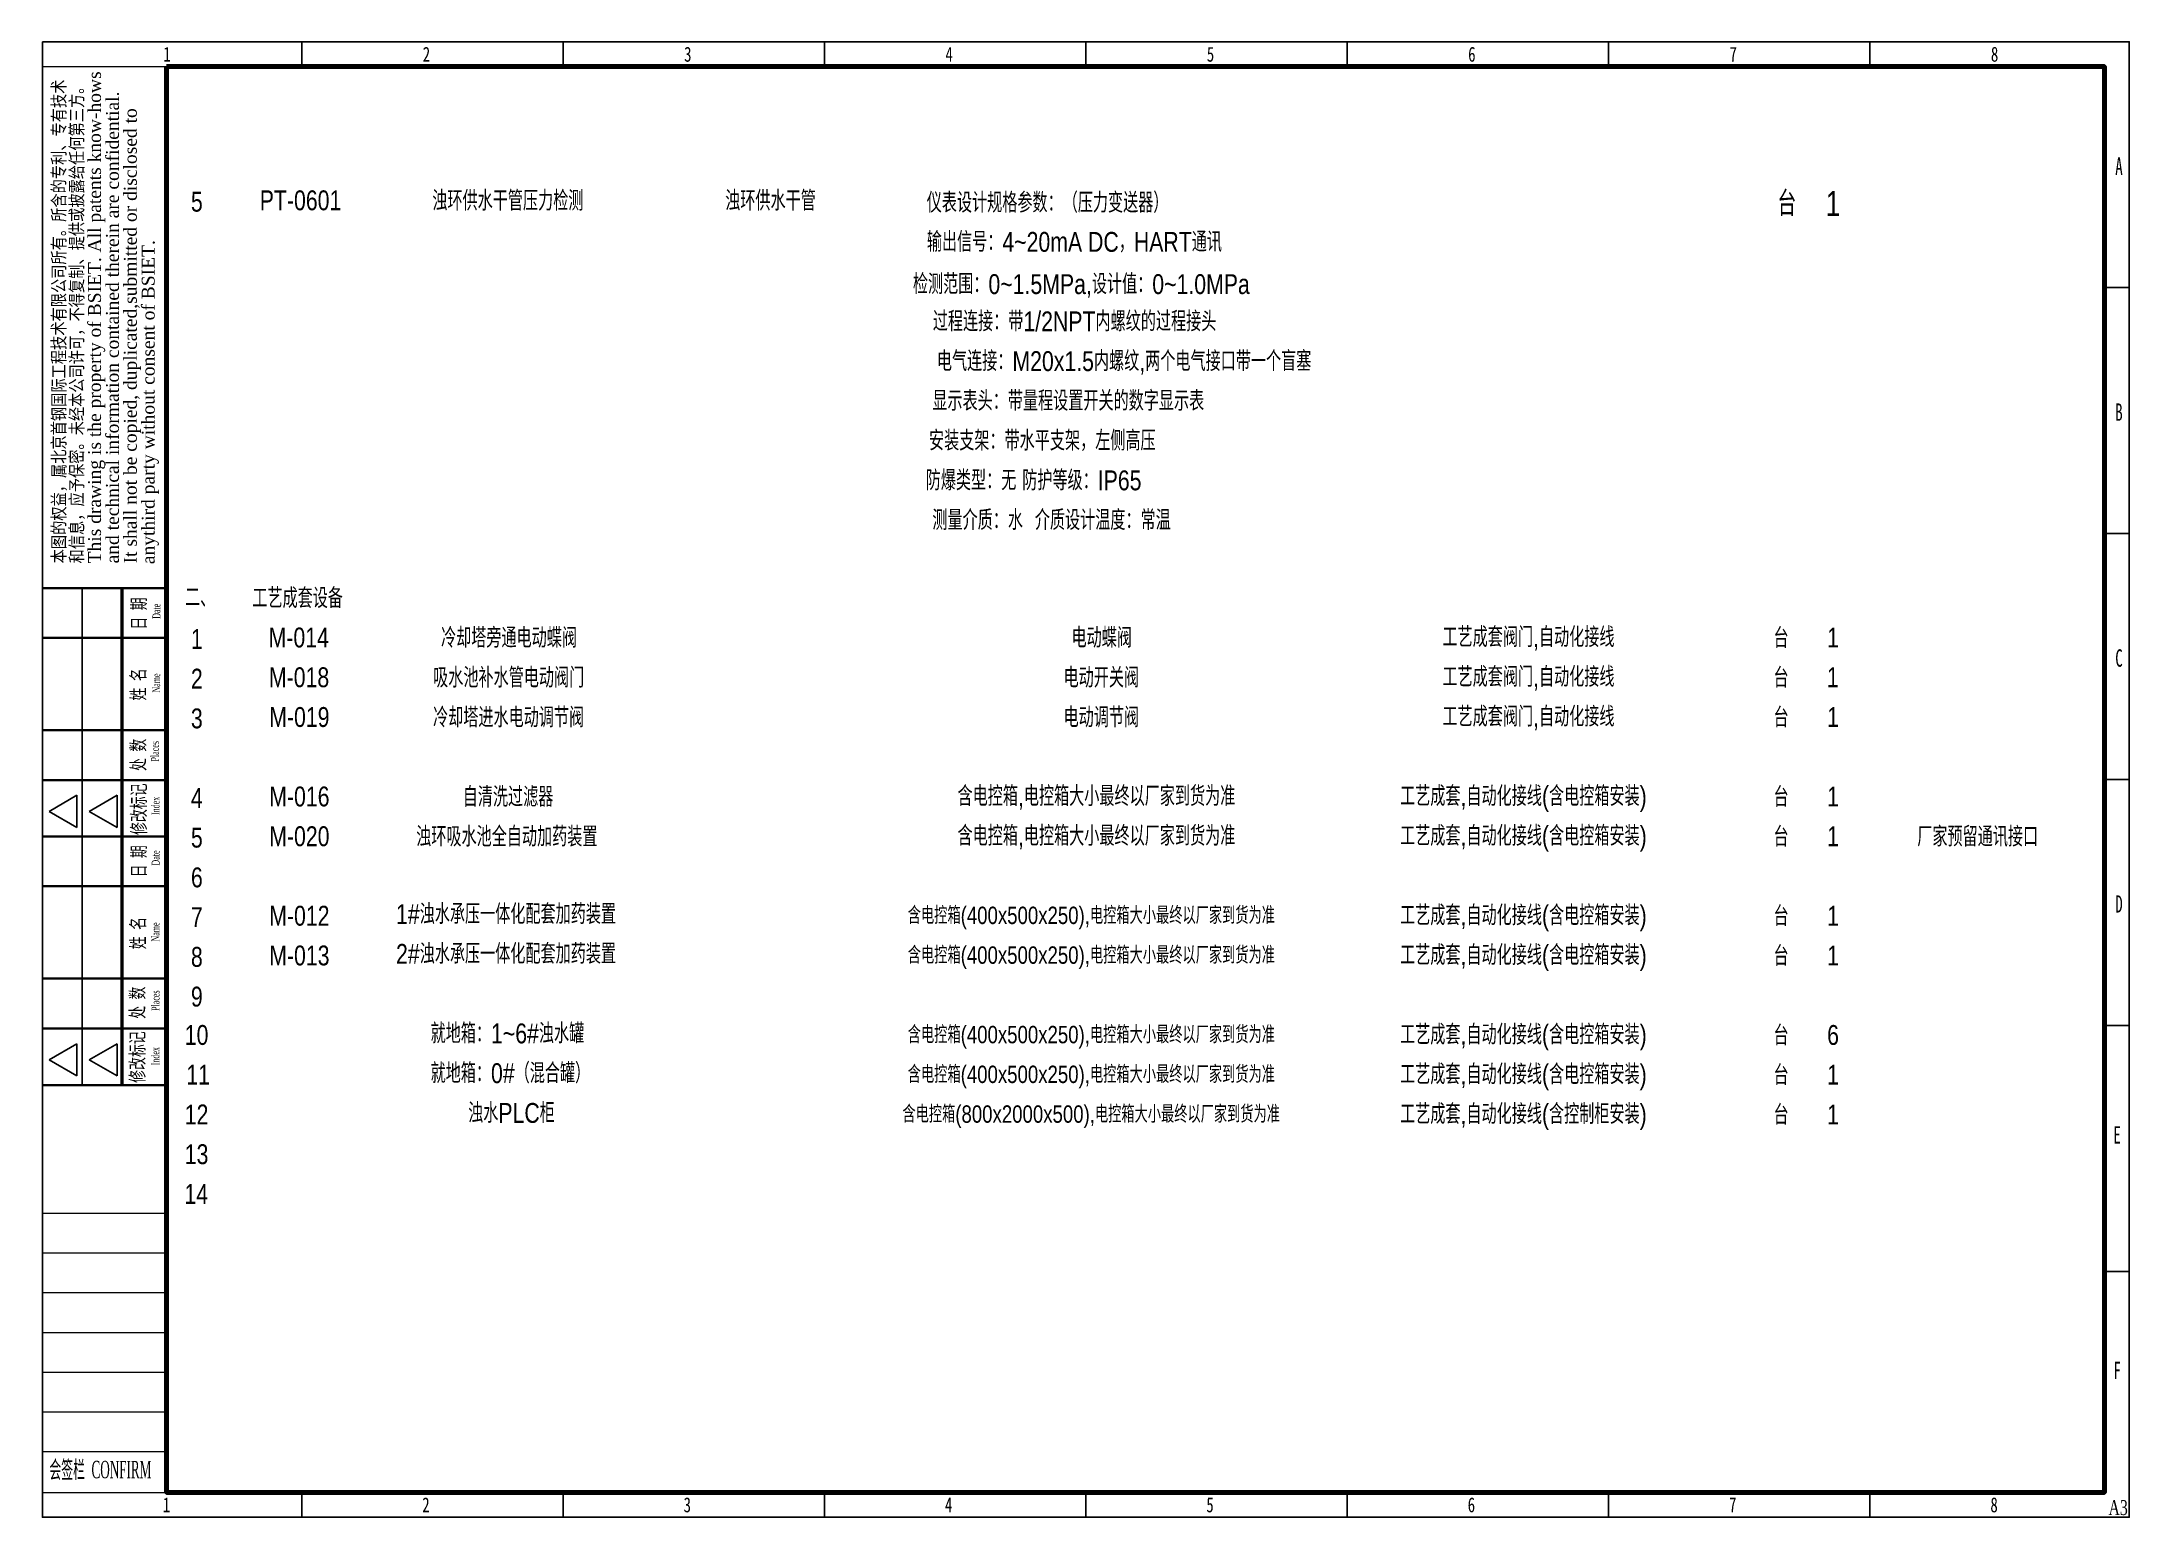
# Model space of a CAD drawing. Header units: millimetres. Extents: x -705761 to 1364679, y -410401 to 446404.
# Drawn here: x 812584 to 854596, y 176019 to 205719 of the extents above; entities that cross this region are included whole.
import ezdxf
from ezdxf.enums import TextEntityAlignment as Align

# ---------------------------------------------------------------- set-up
doc = ezdxf.new("R2010")
doc.units = ezdxf.units.MM
for name, color, linetype in [('1', 7, 'Continuous'), ('TK', 7, 'Continuous'), ('模板-签名-公用', 3, 'Continuous')]:
    doc.layers.add(name, color=color, linetype=linetype)
doc.layers.add('_0', color=7, linetype='Continuous', lineweight=0)
doc.layers.add('图框', color=7, linetype='Continuous', lineweight=13)
doc.styles.add('bsee', font='BSDI_XW.shx', dxfattribs={"width": 0.8, "bigfont": 'BSDI_HZ.shx'})
doc.styles.add('Style-Times New Roman', font='times.ttf')
doc.styles.add('Style-仿宋_GB2312', font='')
doc.styles.add('宋体', font='', dxfattribs={"width": 0.7, "height": 2.5})
doc.styles.add('宋体_1', font='', dxfattribs={"width": 0.7, "height": 2.386364})
doc.styles.get('Style-仿宋_GB2312').set_extended_font_data('仿宋_GB2312')
doc.styles.get('宋体').set_extended_font_data('SimSun')
doc.styles.get('宋体_1').set_extended_font_data('SimSun')

msp = doc.modelspace()

# ---------------------------------------------------------------- texts
at = {"color": 210, "linetype": 'Continuous', "lineweight": 35, "style": 'bsee', "width": 0.8}
for s, p in [('5', (815585.98, 202298.26)), ('检测范围：0~1.5MPa,设计值：0~1.0MPa', (830116.52, 200639.81))]:
    msp.add_text(s, height=400, dxfattribs=at).set_placement(p)
for s, p in [('PT-0601', (816971.58, 202526.51)), ('浊环供水干管压力检测', (820444.93, 202518.82)), ('浊环供水干管', (826338.71, 202518.82))]:
    msp.add_text(s, height=400, dxfattribs=at).set_placement(p, align=Align.MIDDLE_LEFT)
for s, p in [('仪表设计规格参数：（压力变送器）', (832826.95, 202479.52)), ('输出信号：4~20mA DC，HART通讯', (833366.63, 201689.81)), ('过程连接：带1/2NPT内螺纹的过程接头', (833369.92, 200089.81)), ('电气连接：M20x1.5内螺纹,两个电气接口带一个盲塞', (834367.13, 199289.81)), ('显示表头：带量程设置开关的数字显示表', (833243.09, 198489.81)), ('安装支架：带水平支架，左侧高压', (832720.85, 197689.81)), ('防爆类型：无 防护等级：IP65', (832545.48, 196889.81)), ('测量介质：水  介质设计温度：常温', (832906.87, 196089.81))]:
    msp.add_text(s, height=400, dxfattribs=at).set_placement(p, align=Align.MIDDLE_CENTER)
at = {"color": 191, "linetype": 'Continuous', "lineweight": 35, "style": 'bsee', "width": 0.8}
for s, p in [('二、', (815466.88, 194334.57)), ('1', (815585.98, 193498.26)), ('2', (815585.98, 192698.26)), ('3', (815585.98, 191898.26))]:
    msp.add_text(s, height=400, dxfattribs=at).set_placement(p)
for s, p in [('工艺成套设备', (816822.33, 194518.82)), ('M-014', (817150.04, 193726.51)), ('冷却塔旁通电动蝶阀', (820620.05, 193720.4)), ('电动蝶阀', (833308.71, 193721.97)), ('工艺成套阀门,自动化接线', (840773.39, 193734.2)), ('台', (847437.45, 193717.25)), ('1', (848516.19, 193726.51)), ('M-018', (817156.19, 192926.51)), ('吸水池补水管电动阀门', (820461.31, 192918.82)), ('电动开关阀', (833148.71, 192918.82)), ('工艺成套阀门,自动化接线', (840773.39, 192934.2)), ('台', (847437.45, 192917.25)), ('1', (848510.04, 192926.51)), ('M-019', (817162.35, 192126.51)), ('冷却塔进水电动调节阀', (820460.05, 192117.25)), ('电动调节阀', (833148.71, 192118.82)), ('工艺成套阀门,自动化接线', (840773.39, 192134.2)), ('台', (847437.45, 192117.25)), ('1', (848516.19, 192126.51))]:
    msp.add_text(s, height=400, dxfattribs=at).set_placement(p, align=Align.MIDDLE_LEFT)
at = {"color": 90, "linetype": 'Continuous', "lineweight": 35, "style": 'bsee', "width": 0.8}
for s, height, p in [('含电控箱,电控箱大小最终以厂家到货为准', 400, (831014.73, 190534.2)), ('工艺成套,自动化接线(含电控箱安装)', 400, (839921.35, 190534.2)), ('台', 400, (847437.45, 190517.25)), ('1', 400, (848516.19, 190526.51)), ('含电控箱,电控箱大小最终以厂家到货为准', 400, (831014.73, 189734.2)), ('工艺成套,自动化接线(含电控箱安装)', 400, (839921.35, 189734.2)), ('台', 400, (847437.45, 189717.25)), ('1', 400, (848516.19, 189726.51)), ('厂家预留通讯接口', 400, (850330.03, 189718.82)), ('含电控箱(400x500x250),电控箱大小最终以厂家到货为准', 350, (830013.47, 188134.2)), ('工艺成套,自动化接线(含电控箱安装)', 400, (839921.35, 188134.2)), ('台', 400, (847437.45, 188117.25)), ('1', 400, (848516.19, 188126.51)), ('含电控箱(400x500x250),电控箱大小最终以厂家到货为准', 350, (830013.47, 187334.2)), ('工艺成套,自动化接线(含电控箱安装)', 400, (839921.35, 187334.2)), ('台', 400, (847437.45, 187317.25)), ('1', 400, (848516.19, 187326.51)), ('含电控箱(400x500x250),电控箱大小最终以厂家到货为准', 350, (830013.47, 185734.2)), ('工艺成套,自动化接线(含电控箱安装)', 400, (839921.35, 185734.2)), ('台', 400, (847437.45, 185717.25)), ('6', 400, (848516.19, 185726.51)), ('含电控箱(400x500x250),电控箱大小最终以厂家到货为准', 350, (830013.47, 184934.2)), ('工艺成套,自动化接线(含电控箱安装)', 400, (839921.35, 184934.2)), ('台', 400, (847437.45, 184917.25)), ('1', 400, (848516.19, 184926.51)), ('含电控箱(800x2000x500),电控箱大小最终以厂家到货为准', 350, (829905.78, 184134.2)), ('工艺成套,自动化接线(含控制柜安装)', 400, (839921.35, 184134.2)), ('台', 400, (847437.45, 184117.25)), ('1', 400, (848516.19, 184126.51))]:
    msp.add_text(s, height=height, dxfattribs=at).set_placement(p, align=Align.MIDDLE_LEFT)
at = {"color": 30, "linetype": 'Continuous', "lineweight": 35, "style": 'bsee', "width": 0.8}
for s, p in [('4', (815585.98, 190298.26)), ('5', (815585.98, 189498.26)), ('6', (815585.98, 188698.26)), ('7', (815585.98, 187898.26)), ('8', (815585.98, 187098.26)), ('9', (815585.98, 186298.26)), ('10', (815462.33, 185526.51)), ('11', (815493.1, 184726.51)), ('12', (815462.33, 183926.51)), ('13', (815462.33, 183126.51)), ('14', (815456.17, 182326.28))]:
    msp.add_text(s, height=400, dxfattribs=at).set_placement(p)
at = {"layer": '1', "color": 90, "lineweight": 35, "style": 'bsee', "width": 0.8}
for s, p in [('自清洗过滤器', (821055.96, 190318.82)), ('浊环吸水池全自动加药装置', (820119.89, 189518.82)), ('1#浊水承压一体化配套加药装置', (819714.17, 187958.86)), ('2#浊水承压一体化配套加药装置', (819714.17, 187158.86)), ('就地箱：1~6#浊水罐', (820409.41, 185557.28)), ('就地箱：0#（混合罐）', (820409.41, 184757.28)), ('浊水PLC柜', (821165.71, 183957.28))]:
    msp.add_text(s, height=400, dxfattribs=at).set_placement(p)
for s, p in [('M-016', (817162.35, 190526.51)), ('M-020', (817162.35, 189726.51)), ('M-012', (817162.35, 188126.51)), ('M-013', (817162.35, 187326.51))]:
    msp.add_text(s, height=400, dxfattribs=at).set_placement(p, align=Align.MIDDLE_LEFT)
at = {"layer": '_0', "color": 210, "linetype": 'Continuous', "lineweight": 30, "style": 'bsee', "width": 0.8}
for s, p in [('台', (847516.35, 202462.26)), ('1', (848485.25, 202462.26))]:
    msp.add_text(s, height=500, dxfattribs=at).set_placement(p, align=Align.MIDDLE_LEFT)

# ---------------------------------------------------------------- blocks, each defined once
blk = doc.blocks.new('BSIET_专用图框_A3_8')
at = {"layer": '图框', "color": 7, "linetype": 'Continuous', "lineweight": 25}
for p, q in [((-367.8, 297), (-367.8, 292)), ((-315.2, 297), (-315.2, 292)), ((-262.6, 297), (-262.6, 292)), ((-210, 297), (-210, 292)), ((-157.4, 297), (-157.4, 292)), ((-104.8, 297), (-104.8, 292)), ((-52.2, 297), (-52.2, 292)), ((0, 247.5), (-5, 247.5)), ((0, 198), (-5, 198)), ((-420, 187), (-395, 187)), ((-412, 187), (-412, 87)), ((0, 148.5), (-5, 148.5)), ((-413.03, 145.32), (-418.65, 142.07)), ((-413.03, 138.82), (-413.03, 145.32)), ((-404.96, 145.32), (-410.58, 142.07)), ((-404.96, 138.82), (-404.96, 145.32)), ((-418.65, 142.07), (-413.03, 138.82)), ((-410.58, 142.07), (-404.96, 138.82)), ((0, 99), (-5, 99)), ((-413.03, 95.32), (-418.65, 92.07)), ((-413.03, 88.82), (-413.03, 95.32)), ((-404.96, 95.32), (-410.58, 92.07)), ((-404.96, 88.82), (-404.96, 95.32)), ((-418.65, 92.07), (-413.03, 88.82)), ((-410.58, 92.07), (-404.96, 88.82)), ((0, 49.5), (-5, 49.5)), ((-367.8, 0), (-367.8, 5)), ((-315.2, 0), (-315.2, 5)), ((-262.6, 0), (-262.6, 5)), ((-210, 0), (-210, 5)), ((-157.4, 0), (-157.4, 5)), ((-104.8, 0), (-104.8, 5)), ((-52.2, 0), (-52.2, 5))]:
    blk.add_line(p, q, dxfattribs=at)
at = {"layer": '图框', "color": 7, "linetype": 'Continuous', "lineweight": 20}
for p, q in [((-420, 292), (-395, 292)), ((-420, 292), (-395, 292)), ((-420, 292), (-395, 292)), ((-420, 292), (-395, 292)), ((-420, 187), (-395, 187)), ((-420, 187), (-395, 187)), ((-420.12, 61.21), (-395.12, 61.21)), ((-420, 61.21), (-395, 61.21)), ((-420, 61.21), (-395, 61.21)), ((-420, 61.21), (-395, 61.21)), ((-420.02, 53.21), (-395.02, 53.21)), ((-420.02, 53.21), (-395.02, 53.21)), ((-420.02, 53.21), (-395.02, 53.21)), ((-420, 53.21), (-395, 53.21)), ((-420, 45.21), (-395, 45.21)), ((-420, 37.21), (-395, 37.21)), ((-420, 29.21), (-395, 29.21)), ((-420, 21.21), (-395, 21.21)), ((-420, 13.21), (-395, 13.21)), ((-420, 5), (-395, 5))]:
    blk.add_line(p, q, dxfattribs=at)
at = {"layer": '图框', "color": 7, "linetype": 'Continuous', "lineweight": 35}
for p, q in [((-395, 187), (-420, 187)), ((-395, 187), (-420, 187)), ((-394.92, 177), (-420, 177)), ((-394.92, 158.45), (-420, 158.45)), ((-395.06, 148.35), (-420, 148.35)), ((-395, 137), (-420, 137)), ((-395, 137), (-420, 137)), ((-394.92, 127), (-420, 127)), ((-394.92, 108.45), (-420, 108.45)), ((-395.06, 98.35), (-420, 98.35)), ((-395, 87), (-420, 87))]:
    blk.add_line(p, q, dxfattribs=at)
at = {"layer": '图框', "color": 7, "linetype": 'Continuous', "lineweight": 50}
blk.add_line((-404, 187), (-404, 87), dxfattribs=at)
at = {"layer": '图框', "lineweight": 25}
blk.add_lwpolyline([(-420, 297), (0, 297), (0, 0), (-420, 0)], close=True, dxfattribs=at)
at = {"layer": '图框', "lineweight": 100}
blk.add_lwpolyline([(-395, 292), (-5, 292), (-5, 5), (-395, 5)], close=True, dxfattribs=at)
at = {"layer": 'TK', "style": '宋体_1', "width": 0.7, "flags": 3}
for tag, p in [('LZCO_NGZBS-W50-H30-D10_T7', (-43.87, 279.75)), ('LZCO_NJN-W50-H30-D10_T7', (-42.73, 248.65))]:
    blk.add_attdef(tag, text='', height=3, dxfattribs=at).set_placement(p, align=Align.MIDDLE_CENTER)
at = {"layer": 'TK', "style": '宋体', "width": 0.7, "flags": 3}
for tag, p in [('LZHQ_N会签6_T6_H6', (-407.25, 57.08)), ('LZHQ_N会签5_T6_H6', (-407.25, 49.08)), ('LZHQ_N会签4_T6_H6', (-407.25, 41.08)), ('LZHQ_N会签3_T6_H6', (-407.25, 33.08)), ('LZHQ_N会签2_T6_H6', (-407.25, 25.08)), ('LZHQ_N会签1_T6_H6', (-407.25, 17.08))]:
    blk.add_attdef(tag, text='', height=2.5, dxfattribs=at).set_placement(p, align=Align.MIDDLE)
at = {"layer": '图框', "color": 7, "linetype": 'Continuous', "lineweight": 25}
for s, height, style, width, p in [('1', 3, 'Style-仿宋_GB2312', 0.733334, (-394.89, 294.49)), ('2', 3, 'Style-仿宋_GB2312', 0.733334, (-342.7, 294.49)), ('3', 3, 'Style-仿宋_GB2312', 0.733334, (-290.1, 294.49)), ('4', 3, 'Style-仿宋_GB2312', 0.733334, (-237.5, 294.49)), ('5', 3, 'Style-仿宋_GB2312', 0.733334, (-184.9, 294.49)), ('6', 3, 'Style-仿宋_GB2312', 0.733334, (-132.3, 294.49)), ('7', 3, 'Style-仿宋_GB2312', 0.733334, (-79.7, 294.49)), ('8', 3, 'Style-仿宋_GB2312', 0.733334, (-27.1, 294.49)), ('A', 3.5, 'Style-仿宋_GB2312', 0.628572, (-2.07, 271.95)), ('B', 3.5, 'Style-仿宋_GB2312', 0.628572, (-2.07, 222.45)), ('C', 3.5, 'Style-仿宋_GB2312', 0.628572, (-2.07, 172.95)), ('D', 3.5, 'Style-仿宋_GB2312', 0.628572, (-2.07, 123.45)), ('E', 3.5, 'Style-仿宋_GB2312', 0.628572, (-2.43, 76.97)), ('F', 3.5, 'Style-仿宋_GB2312', 0.628572, (-2.43, 29.56)), ('1', 3, 'Style-仿宋_GB2312', 0.733334, (-395, 2.5)), ('2', 3, 'Style-仿宋_GB2312', 0.733334, (-342.8, 2.5)), ('3', 3, 'Style-仿宋_GB2312', 0.733334, (-290.2, 2.5)), ('4', 3, 'Style-仿宋_GB2312', 0.733334, (-237.6, 2.5)), ('5', 3, 'Style-仿宋_GB2312', 0.733334, (-185, 2.5)), ('6', 3, 'Style-仿宋_GB2312', 0.733334, (-132.4, 2.5)), ('7', 3, 'Style-仿宋_GB2312', 0.733334, (-79.8, 2.5)), ('8', 3, 'Style-仿宋_GB2312', 0.733334, (-27.2, 2.5)), ('A3', 3, 'Style-Times New Roman', 0.7, (-2.23, 1.95))]:
    blk.add_text(s, height=height, dxfattribs=dict(at, style=style, width=width)).set_placement(p, align=Align.MIDDLE_CENTER)
at = {"layer": '图框', "color": 7, "linetype": 'Continuous', "lineweight": 20, "style": 'Style-Times New Roman'}
for s, p in [('This drawing is the property of BSIET. All patents know-hows', (-410.8, 192)), ('and technical information contained therein are confidential.', (-407.2, 192)), ('It shall not be copied, duplicated,submitted or disclosed to ', (-403.6, 192))]:
    blk.add_text(s, height=2.6, rotation=90, dxfattribs=at).set_placement(p, align=Align.TOP_LEFT)
at = {"layer": '图框', "color": 7, "linetype": 'Continuous', "lineweight": 20, "style": 'Style-仿宋_GB2312', "width": 0.807692}
blk.add_text('本图的权益，属北京首钢国际工程技术有限公司所有。所含的专利、专有技术', height=2.6, rotation=90, dxfattribs=at).set_placement((-418, 192), align=Align.TOP_LEFT)
at = {"layer": '图框', "color": 7, "linetype": 'Continuous'}
for s, height, style, width, p in [('和信息，应予保密。未经本公司许可，不得复制、提供或披露给任何第三方。', 2.6, 'Style-仿宋_GB2312', 0.807692, (-411.8, 192)), ('Name', 1.6, 'Style-Times New Roman', 0.55, (-396.29, 165.99)), ('Places', 1.6, 'Style-Times New Roman', 0.55, (-396.54, 152.12)), ('Index', 1.6, 'Style-Times New Roman', 0.55, (-396.43, 141.36)), ('Name', 1.6, 'Style-Times New Roman', 0.55, (-396.44, 115.88)), ('Places', 1.6, 'Style-Times New Roman', 0.55, (-396.43, 101.92)), ('Index', 1.6, 'Style-Times New Roman', 0.55, (-396.46, 90.97))]:
    blk.add_text(s, height=height, rotation=90, dxfattribs=dict(at, style=style, width=width)).set_placement(p)
at = {"layer": '图框', "color": 7, "linetype": 'Continuous', "style": 'Style-Times New Roman'}
blk.add_text('anythird party without consent of BSIET.', height=2.6, rotation=90, dxfattribs=at).set_placement((-397.4, 191.84))
at = {"layer": '图框', "color": 7, "linetype": 'Continuous', "lineweight": 20, "style": 'Style-仿宋_GB2312', "width": 0.678571}
for s, p in [('日 期', (-399.21, 178.68)), ('姓 名', (-399.32, 164.4)), ('处 数', (-399.32, 150.23)), ('修改标记', (-399.21, 137.34)), ('日 期', (-399.21, 128.79)), ('姓 名', (-399.38, 114.34)), ('处 数', (-399.49, 100.34)), ('修改标记', (-399.49, 87.45))]:
    blk.add_text(s, height=2.8, rotation=90, dxfattribs=at).set_placement(p)
at = {"layer": '图框', "color": 7, "linetype": 'Continuous', "lineweight": 25, "style": 'Style-Times New Roman', "width": 0.55}
for p in [(-396.24, 180.85), (-396.4, 131.18)]:
    blk.add_text('Date', height=1.6, rotation=90, dxfattribs=at).set_placement(p)
at = {"layer": '图框', "color": 7, "linetype": 'Continuous', "style": 'Style-Times New Roman', "width": 0.5}
blk.add_text('会签栏  CONFIRM', height=3.5, dxfattribs=at).set_placement((-418.59, 7.85))
at = {"layer": '模板-签名-公用', "style": '宋体', "width": 0.7, "flags": 3}
blk.add_attdef('LZFRAME', (-40.91, 2.06), '', height=3, dxfattribs=at)
at = {"layer": '模板-签名-公用', "style": '宋体', "width": 0.7}
blk.add_attdef('LZTQINS', text='', height=2, dxfattribs=at).set_placement((-5, 5), align=Align.MIDDLE)

# ---------------------------------------------------------------- block references
at = {"layer": '图框', "color": 1, "lineweight": 15, "xscale": 100, "yscale": 100, "zscale": 100}
msp.add_blockref('BSIET_专用图框_A3_8', (854596.16, 176018.59), dxfattribs=at)

msp.set_redraw_order([(e.dxf.handle, doc.entitydb.next_handle()) for e in msp.query("TEXT MTEXT ATTDEF DIMENSION ARC_DIMENSION")])  # texts and dimensions are drawn at this point

doc.saveas('drawing.dxf')
